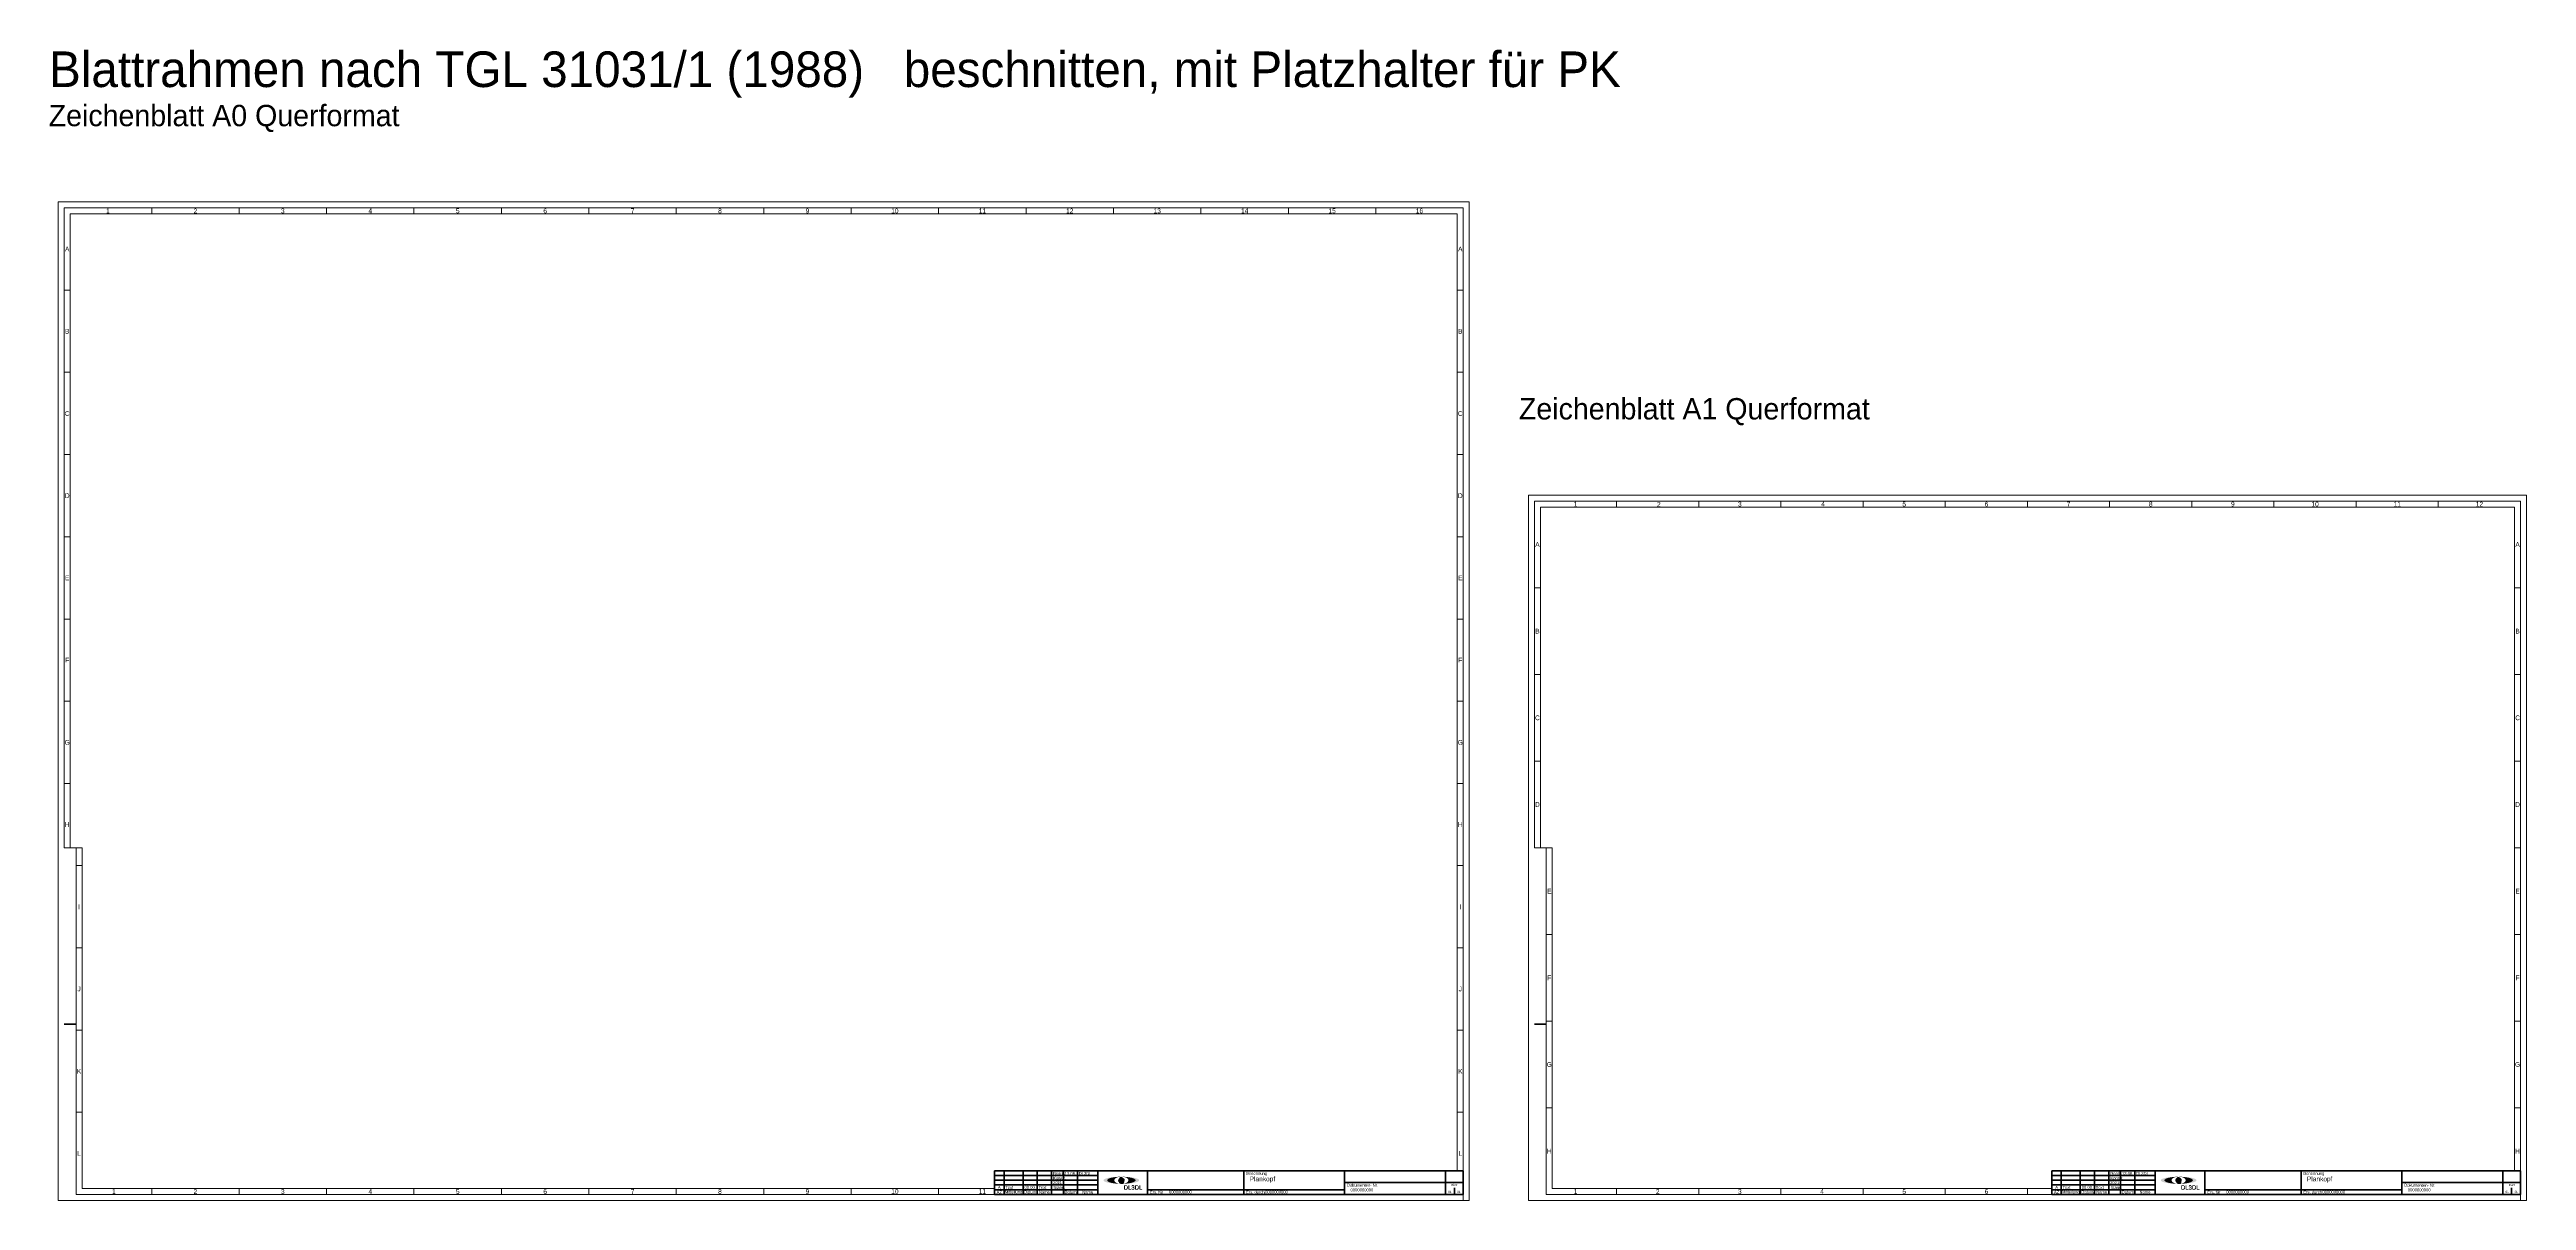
# Model space of a CAD drawing. Header units: millimetres. Extents: x -2 to 4162, y -72 to 4282.
# Drawn here: x -1 to 2087, y 851 to 1821 of the extents above; entities that cross this region are included whole.
import ezdxf
from ezdxf.enums import TextEntityAlignment as Align

# ---------------------------------------------------------------- set-up
doc = ezdxf.new("R2010")
doc.units = ezdxf.units.MM
for name, color, linetype, lineweight, true_color in [('_Logo_A_oval', 1, 'Continuous', 5, 0xff0000), ('_Logo_B_oval', 30, 'Continuous', 5, 0xff7f00), ('_Logo_C_oval', 16, 'Continuous', 5, 0x4c0000), ('_Logo_Phoenix', 96, 'Continuous', 5, 0x004c00), ('_Logo_Text1', 5, 'Continuous', 5, 0x0000ff), ('_Logo_Text2', 1, 'Continuous', 5, 0xff0000), ('Begrenzungslinie Felder', 5, 'Continuous', 50, 0x0000ff), ('Begrenzungslinie Schriftfeld', 30, 'Continuous', 100, 0xff7f00), ('Blattformate', 2, 'Continuous', 5, 0xffff00), ('Hilfe', 6, 'Continuous', 5, 0xff00ff), ('Legende', 7, 'Continuous', 5, 0x000000), ('Lochung', 94, 'Continuous', 50, 0x008000), ('Text_Ausgef', 3, 'Continuous', 5, 0x00ff00), ('Text_Vorgabe', 1, 'Continuous', 5, 0xff0000), ('Zeichnungsrahmen_1', 7, 'Continuous', 5, 0x000000), ('Zeilenlinie', 134, 'Continuous', 35, 0x008080)]:
    doc.layers.add(name, color=color, linetype=linetype, lineweight=lineweight, true_color=true_color)
doc.styles.add('textstyle0', font='')
doc.styles.add('textstyle1', font='')
doc.styles.add('textstyle100', font='')
doc.styles.add('textstyle101', font='')
doc.styles.add('textstyle102', font='')
doc.styles.add('textstyle103', font='')
doc.styles.add('textstyle104', font='')
doc.styles.add('textstyle105', font='')
doc.styles.add('textstyle106', font='')
doc.styles.add('textstyle107', font='')
doc.styles.add('textstyle108', font='')
doc.styles.add('textstyle109', font='')
doc.styles.add('textstyle110', font='')
doc.styles.add('textstyle111', font='')
doc.styles.add('textstyle112', font='')
doc.styles.add('textstyle113', font='')
doc.styles.add('textstyle114', font='')
doc.styles.add('textstyle12', font='')
doc.styles.add('textstyle129', font='')
doc.styles.add('textstyle13', font='')
doc.styles.add('textstyle130', font='')
doc.styles.add('textstyle14', font='')
doc.styles.add('textstyle15', font='')
doc.styles.add('textstyle16', font='')
doc.styles.add('textstyle169', font='')
doc.styles.add('textstyle17', font='')
doc.styles.add('textstyle170', font='')
doc.styles.add('textstyle171', font='')
doc.styles.add('textstyle172', font='')
doc.styles.add('textstyle2', font='')
doc.styles.add('textstyle295', font='')
doc.styles.add('textstyle296', font='')
doc.styles.add('textstyle3', font='')
doc.styles.add('textstyle321', font='')
doc.styles.add('textstyle322', font='')
doc.styles.add('textstyle327', font='')
doc.styles.add('textstyle328', font='')
doc.styles.add('textstyle331', font='')
doc.styles.add('textstyle332', font='')
doc.styles.add('textstyle351', font='')
doc.styles.add('textstyle352', font='')
doc.styles.add('textstyle360', font='')
doc.styles.add('textstyle361', font='')
doc.styles.add('textstyle372', font='')
doc.styles.add('textstyle373', font='')
doc.styles.add('textstyle392', font='')
doc.styles.add('textstyle393', font='')
doc.styles.add('textstyle4', font='')
doc.styles.add('textstyle402', font='')
doc.styles.add('textstyle403', font='')
doc.styles.add('textstyle404', font='')
doc.styles.add('textstyle405', font='')
doc.styles.add('textstyle410', font='')
doc.styles.add('textstyle411', font='')
doc.styles.add('textstyle443', font='')
doc.styles.add('textstyle444', font='')
doc.styles.add('textstyle461', font='')
doc.styles.add('textstyle462', font='')
doc.styles.add('textstyle467', font='')
doc.styles.add('textstyle468', font='')
doc.styles.add('textstyle474', font='')
doc.styles.add('textstyle475', font='')
doc.styles.add('textstyle487', font='')
doc.styles.add('textstyle488', font='')
doc.styles.add('textstyle510', font='')
doc.styles.add('textstyle511', font='')
doc.styles.add('textstyle52', font='')
doc.styles.add('textstyle521', font='')
doc.styles.add('textstyle529', font='')
doc.styles.add('textstyle53', font='')
doc.styles.add('textstyle530', font='')
doc.styles.add('textstyle54', font='')
doc.styles.add('textstyle55', font='')
doc.styles.add('textstyle56', font='')
doc.styles.add('textstyle57', font='')
doc.styles.add('textstyle58', font='')
doc.styles.add('textstyle59', font='')
doc.styles.add('textstyle60', font='')
doc.styles.add('textstyle61', font='')
doc.styles.add('textstyle62', font='')
doc.styles.add('textstyle63', font='')
doc.styles.add('textstyle64', font='')
doc.styles.add('textstyle65', font='')
doc.styles.add('textstyle66', font='')
doc.styles.add('textstyle67', font='')
doc.styles.add('textstyle68', font='')
doc.styles.add('textstyle69', font='')
doc.styles.add('textstyle70', font='')
doc.styles.add('textstyle71', font='')
doc.styles.add('textstyle72', font='')
doc.styles.add('textstyle73', font='')
doc.styles.add('textstyle74', font='')
doc.styles.add('textstyle75', font='')
doc.styles.add('textstyle76', font='')
doc.styles.add('textstyle77', font='')
doc.styles.add('textstyle78', font='')
doc.styles.add('textstyle79', font='')
doc.styles.add('textstyle790', font='')
doc.styles.add('textstyle791', font='')
doc.styles.add('textstyle792', font='')
doc.styles.add('textstyle793', font='')
doc.styles.add('textstyle794', font='')
doc.styles.add('textstyle795', font='')
doc.styles.add('textstyle80', font='')
doc.styles.add('textstyle81', font='')
doc.styles.add('textstyle813', font='')
doc.styles.add('textstyle819', font='')
doc.styles.add('textstyle82', font='')
doc.styles.add('textstyle820', font='')
doc.styles.add('textstyle821', font='')
doc.styles.add('textstyle822', font='')
doc.styles.add('textstyle829', font='')
doc.styles.add('textstyle83', font='')
doc.styles.add('textstyle830', font='')
doc.styles.add('textstyle834', font='')
doc.styles.add('textstyle835', font='')
doc.styles.add('textstyle839', font='')
doc.styles.add('textstyle84', font='')
doc.styles.add('textstyle840', font='')
doc.styles.add('textstyle841', font='')
doc.styles.add('textstyle842', font='')
doc.styles.add('textstyle843', font='')
doc.styles.add('textstyle844', font='')
doc.styles.add('textstyle845', font='')
doc.styles.add('textstyle846', font='')
doc.styles.add('textstyle847', font='')
doc.styles.add('textstyle848', font='')
doc.styles.add('textstyle849', font='')
doc.styles.add('textstyle85', font='')
doc.styles.add('textstyle850', font='')
doc.styles.add('textstyle86', font='')
doc.styles.add('textstyle87', font='')
doc.styles.add('textstyle88', font='')
doc.styles.add('textstyle89', font='')
doc.styles.add('textstyle90', font='')
doc.styles.add('textstyle91', font='')
doc.styles.add('textstyle92', font='')
doc.styles.add('textstyle93', font='')
doc.styles.add('textstyle94', font='')
doc.styles.add('textstyle95', font='')
doc.styles.add('textstyle96', font='')
doc.styles.add('textstyle97', font='')
doc.styles.add('textstyle98', font='')
doc.styles.add('textstyle99', font='')
doc.styles.get('textstyle0').set_extended_font_data('TGL 31034-1')
doc.styles.get('textstyle1').set_extended_font_data('TGL 31034-1')
doc.styles.get('textstyle100').set_extended_font_data('TGL 31034-1')
doc.styles.get('textstyle101').set_extended_font_data('TGL 31034-1')
doc.styles.get('textstyle102').set_extended_font_data('TGL 31034-1')
doc.styles.get('textstyle103').set_extended_font_data('TGL 31034-1')
doc.styles.get('textstyle104').set_extended_font_data('TGL 31034-1')
doc.styles.get('textstyle105').set_extended_font_data('TGL 31034-1')
doc.styles.get('textstyle106').set_extended_font_data('TGL 31034-1')
doc.styles.get('textstyle107').set_extended_font_data('TGL 31034-1')
doc.styles.get('textstyle108').set_extended_font_data('TGL 31034-1')
doc.styles.get('textstyle109').set_extended_font_data('TGL 31034-1')
doc.styles.get('textstyle110').set_extended_font_data('TGL 31034-1')
doc.styles.get('textstyle111').set_extended_font_data('TGL 31034-1')
doc.styles.get('textstyle112').set_extended_font_data('TGL 31034-1')
doc.styles.get('textstyle113').set_extended_font_data('TGL 31034-1')
doc.styles.get('textstyle114').set_extended_font_data('TGL 31034-1')
doc.styles.get('textstyle12').set_extended_font_data('TGL 31034-1')
doc.styles.get('textstyle129').set_extended_font_data('TGL 31034-1')
doc.styles.get('textstyle13').set_extended_font_data('TGL 31034-1')
doc.styles.get('textstyle130').set_extended_font_data('TGL 31034-1')
doc.styles.get('textstyle14').set_extended_font_data('TGL 31034-1')
doc.styles.get('textstyle15').set_extended_font_data('TGL 31034-1')
doc.styles.get('textstyle16').set_extended_font_data('TGL 31034-1')
doc.styles.get('textstyle169').set_extended_font_data('TGL 31034-1')
doc.styles.get('textstyle17').set_extended_font_data('TGL 31034-1')
doc.styles.get('textstyle170').set_extended_font_data('TGL 31034-1')
doc.styles.get('textstyle171').set_extended_font_data('TGL 31034-1')
doc.styles.get('textstyle172').set_extended_font_data('TGL 31034-1')
doc.styles.get('textstyle2').set_extended_font_data('TGL 31034-1')
doc.styles.get('textstyle295').set_extended_font_data('TGL 31034-1')
doc.styles.get('textstyle296').set_extended_font_data('TGL 31034-1')
doc.styles.get('textstyle3').set_extended_font_data('TGL 31034-1')
doc.styles.get('textstyle321').set_extended_font_data('TGL 31034-1')
doc.styles.get('textstyle322').set_extended_font_data('TGL 31034-1')
doc.styles.get('textstyle327').set_extended_font_data('TGL 31034-1')
doc.styles.get('textstyle328').set_extended_font_data('TGL 31034-1')
doc.styles.get('textstyle331').set_extended_font_data('TGL 31034-1')
doc.styles.get('textstyle332').set_extended_font_data('TGL 31034-1')
doc.styles.get('textstyle351').set_extended_font_data('TGL 31034-1')
doc.styles.get('textstyle352').set_extended_font_data('TGL 31034-1')
doc.styles.get('textstyle360').set_extended_font_data('TGL 31034-1')
doc.styles.get('textstyle361').set_extended_font_data('TGL 31034-1')
doc.styles.get('textstyle372').set_extended_font_data('TGL 31034-1')
doc.styles.get('textstyle373').set_extended_font_data('TGL 31034-1')
doc.styles.get('textstyle392').set_extended_font_data('TGL 31034-1')
doc.styles.get('textstyle393').set_extended_font_data('TGL 31034-1')
doc.styles.get('textstyle4').set_extended_font_data('TGL 31034-1')
doc.styles.get('textstyle402').set_extended_font_data('TGL 31034-1')
doc.styles.get('textstyle403').set_extended_font_data('TGL 31034-1')
doc.styles.get('textstyle404').set_extended_font_data('TGL 31034-1')
doc.styles.get('textstyle405').set_extended_font_data('TGL 31034-1')
doc.styles.get('textstyle410').set_extended_font_data('TGL 31034-1')
doc.styles.get('textstyle411').set_extended_font_data('TGL 31034-1')
doc.styles.get('textstyle443').set_extended_font_data('TGL 31034-1')
doc.styles.get('textstyle444').set_extended_font_data('TGL 31034-1')
doc.styles.get('textstyle461').set_extended_font_data('TGL 31034-1')
doc.styles.get('textstyle462').set_extended_font_data('TGL 31034-1')
doc.styles.get('textstyle467').set_extended_font_data('TGL 31034-1')
doc.styles.get('textstyle468').set_extended_font_data('TGL 31034-1')
doc.styles.get('textstyle474').set_extended_font_data('TGL 31034-1')
doc.styles.get('textstyle475').set_extended_font_data('TGL 31034-1')
doc.styles.get('textstyle487').set_extended_font_data('TGL 31034-1')
doc.styles.get('textstyle488').set_extended_font_data('TGL 31034-1')
doc.styles.get('textstyle510').set_extended_font_data('Arial')
doc.styles.get('textstyle511').set_extended_font_data('Arial')
doc.styles.get('textstyle52').set_extended_font_data('TGL 31034-1')
doc.styles.get('textstyle521').set_extended_font_data('TGL 31034-1')
doc.styles.get('textstyle529').set_extended_font_data('TGL 31034-1')
doc.styles.get('textstyle53').set_extended_font_data('TGL 31034-1')
doc.styles.get('textstyle530').set_extended_font_data('TGL 31034-1')
doc.styles.get('textstyle54').set_extended_font_data('TGL 31034-1')
doc.styles.get('textstyle55').set_extended_font_data('TGL 31034-1')
doc.styles.get('textstyle56').set_extended_font_data('TGL 31034-1')
doc.styles.get('textstyle57').set_extended_font_data('TGL 31034-1')
doc.styles.get('textstyle58').set_extended_font_data('TGL 31034-1')
doc.styles.get('textstyle59').set_extended_font_data('TGL 31034-1')
doc.styles.get('textstyle60').set_extended_font_data('TGL 31034-1')
doc.styles.get('textstyle61').set_extended_font_data('TGL 31034-1')
doc.styles.get('textstyle62').set_extended_font_data('TGL 31034-1')
doc.styles.get('textstyle63').set_extended_font_data('TGL 31034-1')
doc.styles.get('textstyle64').set_extended_font_data('TGL 31034-1')
doc.styles.get('textstyle65').set_extended_font_data('TGL 31034-1')
doc.styles.get('textstyle66').set_extended_font_data('TGL 31034-1')
doc.styles.get('textstyle67').set_extended_font_data('TGL 31034-1')
doc.styles.get('textstyle68').set_extended_font_data('TGL 31034-1')
doc.styles.get('textstyle69').set_extended_font_data('TGL 31034-1')
doc.styles.get('textstyle70').set_extended_font_data('TGL 31034-1')
doc.styles.get('textstyle71').set_extended_font_data('TGL 31034-1')
doc.styles.get('textstyle72').set_extended_font_data('TGL 31034-1')
doc.styles.get('textstyle73').set_extended_font_data('TGL 31034-1')
doc.styles.get('textstyle74').set_extended_font_data('TGL 31034-1')
doc.styles.get('textstyle75').set_extended_font_data('TGL 31034-1')
doc.styles.get('textstyle76').set_extended_font_data('TGL 31034-1')
doc.styles.get('textstyle77').set_extended_font_data('TGL 31034-1')
doc.styles.get('textstyle78').set_extended_font_data('TGL 31034-1')
doc.styles.get('textstyle79').set_extended_font_data('TGL 31034-1')
doc.styles.get('textstyle790').set_extended_font_data('TGL 31034-1')
doc.styles.get('textstyle791').set_extended_font_data('TGL 31034-1')
doc.styles.get('textstyle792').set_extended_font_data('TGL 31034-1')
doc.styles.get('textstyle793').set_extended_font_data('TGL 31034-1')
doc.styles.get('textstyle794').set_extended_font_data('TGL 31034-1')
doc.styles.get('textstyle795').set_extended_font_data('TGL 31034-1')
doc.styles.get('textstyle80').set_extended_font_data('TGL 31034-1')
doc.styles.get('textstyle81').set_extended_font_data('TGL 31034-1')
doc.styles.get('textstyle813').set_extended_font_data('TGL 31034-1')
doc.styles.get('textstyle819').set_extended_font_data('TGL 31034-1')
doc.styles.get('textstyle82').set_extended_font_data('TGL 31034-1')
doc.styles.get('textstyle820').set_extended_font_data('TGL 31034-1')
doc.styles.get('textstyle821').set_extended_font_data('TGL 31034-1')
doc.styles.get('textstyle822').set_extended_font_data('TGL 31034-1')
doc.styles.get('textstyle829').set_extended_font_data('TGL 31034-1')
doc.styles.get('textstyle83').set_extended_font_data('TGL 31034-1')
doc.styles.get('textstyle830').set_extended_font_data('TGL 31034-1')
doc.styles.get('textstyle834').set_extended_font_data('TGL 31034-1')
doc.styles.get('textstyle835').set_extended_font_data('TGL 31034-1')
doc.styles.get('textstyle839').set_extended_font_data('TGL 31034-1')
doc.styles.get('textstyle84').set_extended_font_data('TGL 31034-1')
doc.styles.get('textstyle840').set_extended_font_data('TGL 31034-1')
doc.styles.get('textstyle841').set_extended_font_data('TGL 31034-1')
doc.styles.get('textstyle842').set_extended_font_data('TGL 31034-1')
doc.styles.get('textstyle843').set_extended_font_data('TGL 31034-1')
doc.styles.get('textstyle844').set_extended_font_data('TGL 31034-1')
doc.styles.get('textstyle845').set_extended_font_data('TGL 31034-1')
doc.styles.get('textstyle846').set_extended_font_data('TGL 31034-1')
doc.styles.get('textstyle847').set_extended_font_data('TGL 31034-1')
doc.styles.get('textstyle848').set_extended_font_data('TGL 31034-1')
doc.styles.get('textstyle849').set_extended_font_data('TGL 31034-1')
doc.styles.get('textstyle85').set_extended_font_data('TGL 31034-1')
doc.styles.get('textstyle850').set_extended_font_data('TGL 31034-1')
doc.styles.get('textstyle86').set_extended_font_data('TGL 31034-1')
doc.styles.get('textstyle87').set_extended_font_data('TGL 31034-1')
doc.styles.get('textstyle88').set_extended_font_data('TGL 31034-1')
doc.styles.get('textstyle89').set_extended_font_data('TGL 31034-1')
doc.styles.get('textstyle90').set_extended_font_data('TGL 31034-1')
doc.styles.get('textstyle91').set_extended_font_data('TGL 31034-1')
doc.styles.get('textstyle92').set_extended_font_data('TGL 31034-1')
doc.styles.get('textstyle93').set_extended_font_data('TGL 31034-1')
doc.styles.get('textstyle94').set_extended_font_data('TGL 31034-1')
doc.styles.get('textstyle95').set_extended_font_data('TGL 31034-1')
doc.styles.get('textstyle96').set_extended_font_data('TGL 31034-1')
doc.styles.get('textstyle97').set_extended_font_data('TGL 31034-1')
doc.styles.get('textstyle98').set_extended_font_data('TGL 31034-1')
doc.styles.get('textstyle99').set_extended_font_data('TGL 31034-1')

# ---------------------------------------------------------------- blocks, each defined once
blk = doc.blocks.new('block 1')
at = {"layer": '_Logo_A_oval'}
h = blk.add_hatch(color=256, dxfattribs=at)
edge = h.paths.add_edge_path()
edge.add_ellipse((-24.4, 16.3), major_axis=(7.52, 0), ratio=0.5, start_angle=0, end_angle=360)
edge = h.paths.add_edge_path()
edge.add_ellipse((-24.4, 16.3), major_axis=(11.3, 0), ratio=0.333333, start_angle=0, end_angle=360)
at = {"layer": '_Logo_B_oval'}
h = blk.add_hatch(color=256, dxfattribs=at)
edge = h.paths.add_edge_path()
edge.add_ellipse((-24.4, 16.3), major_axis=(11.3, 0), ratio=0.333333, start_angle=0, end_angle=360)
edge = h.paths.add_edge_path()
edge.add_ellipse((-24.4, 16.3), major_axis=(15, 0), ratio=0.25, start_angle=0, end_angle=360)
at = {"layer": '_Logo_C_oval'}
h = blk.add_hatch(color=256, dxfattribs=at)
edge = h.paths.add_edge_path()
edge.add_ellipse((-24.4, 16.3), major_axis=(15, 0), ratio=0.25, start_angle=0, end_angle=360)
edge = h.paths.add_edge_path()
edge.add_ellipse((-24.4, 16.3), major_axis=(18.8, 0), ratio=0.2, start_angle=0, end_angle=360)
at = {"layer": '_Logo_Phoenix'}
h = blk.add_hatch(color=256, dxfattribs=at)
edge = h.paths.add_edge_path()
edge.add_spline(control_points=[(-26.6, 17.9), (-27.8, 16.8), (-27.2, 14.8), (-27, 14.7)], knot_values=[0, 0, 0, 0, 1, 1, 1, 1], degree=3, periodic=0)
edge.add_spline(control_points=[(-27, 14.7), (-27, 14.8), (-27.6, 16.7), (-26.6, 17.9)], knot_values=[0, 0, 0, 0, 1, 1, 1, 1], degree=3, periodic=0)
h = blk.add_hatch(color=256, dxfattribs=at)
edge = h.paths.add_edge_path()
edge.add_spline(control_points=[(-25, 15.8), (-24.7, 15.6), (-24.9, 15.3), (-24.9, 15.3), (-24.9, 15.3), (-24.8, 15.1), (-24.3, 15.1), (-24.4, 15.5), (-24.5, 15.8), (-24.9, 16.2), (-25.2, 16.5), (-25.3, 16.8), (-25.1, 17.2), (-24.7, 17.4), (-24.6, 17.5), (-24.7, 17.7), (-24.9, 17.7), (-25.1, 17.6), (-25.3, 17.7), (-25.2, 18), (-25, 18.1), (-25, 18.1), (-25, 18.1), (-25, 18), (-25.1, 17.9), (-25.1, 17.8), (-24.8, 17.9), (-24.4, 18.1), (-23.8, 18.2), (-23.6, 18.2), (-23.6, 18.1), (-23.5, 17.9), (-23.6, 17.8), (-23.3, 17.8), (-23.1, 17.7), (-22.9, 17.5), (-23, 17.2), (-23.2, 17), (-23.3, 16.9), (-23.3, 16.9), (-23.3, 17.1), (-23.3, 17.2), (-23.5, 17.3), (-23.8, 17.2), (-23.9, 17), (-23.9, 16.7), (-23.6, 16.6), (-23.2, 16.4), (-23, 16.2)], knot_values=[0, 0, 0, 0, 1, 2, 3, 4, 5, 6, 7, 8, 9, 10, 11, 12, 13, 14, 15, 16, 17, 18, 19, 20, 21, 22, 23, 24, 25, 26, 27, 28, 29, 30, 31, 32, 33, 34, 35, 36, 37, 38, 39, 40, 41, 42, 43, 44, 45, 46, 46, 46, 46], degree=3, periodic=0)
edge.add_spline(control_points=[(-23, 16.2), (-22.8, 15.8), (-22.6, 15.3), (-22.7, 14.9), (-22.9, 14.4), (-23, 14.2), (-23, 14.2), (-22.5, 14.5), (-22.4, 15), (-22.4, 15.4), (-22.4, 15.5), (-22.3, 15.2), (-22.3, 14.8), (-22.4, 14.5), (-22.8, 13.7), (-23.2, 13.4), (-23.7, 13.3), (-24.3, 13.3), (-24.7, 13.5), (-24.7, 13.5), (-24.7, 13.5)], knot_values=[0, 0, 0, 0, 1, 2, 3, 4, 5, 6, 7, 8, 9, 10, 11, 12, 13, 14, 15, 16, 17, 18, 18, 18, 18], degree=3, periodic=0)
edge.add_spline(control_points=[(-24.7, 13.5), (-24.7, 13.5), (-24.7, 13.4), (-27.6, 16.8), (-24.6, 19.2)], knot_values=[0, 0, 0, 0, 1, 2, 2, 2, 2], degree=3, periodic=0)
edge.add_spline(control_points=[(-24.6, 19.2), (-25.9, 17.4), (-25, 15.8), (-25, 15.8), (-25, 15.8), (-25, 15.8), (-25, 15.8)], knot_values=[0, 0, 0, 0, 1, 2, 3, 4, 4, 4, 4], degree=3, periodic=0)
h = blk.add_hatch(color=256, dxfattribs=at)
edge = h.paths.add_edge_path()
edge.add_spline(control_points=[(-25.1, 19.2), (-26.6, 16.3), (-25.2, 13.3), (-25.2, 13.3), (-25.2, 13.3), (-27.3, 16.4), (-25.1, 19.2), (-25.1, 19.2), (-25.1, 19.2)], knot_values=[0, 0, 0, 0, 1, 2, 3, 4, 5, 6, 6, 6, 6], degree=3, periodic=0)
h = blk.add_hatch(color=256, dxfattribs=at)
edge = h.paths.add_edge_path()
edge.add_spline(control_points=[(-26.7, 16.7), (-26.7, 13.9), (-24.2, 12.9), (-24.2, 12.9), (-24.2, 12.9), (-27, 13.6), (-26.7, 16.7), (-26.7, 16.7), (-26.7, 16.7)], knot_values=[0, 0, 0, 0, 1, 2, 3, 4, 5, 6, 6, 6, 6], degree=3, periodic=0)
h = blk.add_hatch(color=256, dxfattribs=at)
edge = h.paths.add_edge_path()
edge.add_spline(control_points=[(-23.8, 19.7), (-25.8, 19.3), (-26.6, 17.4), (-26.6, 17.4)], knot_values=[0, 0, 0, 0, 1, 1, 1, 1], degree=3, periodic=0)
edge.add_spline(control_points=[(-26.6, 17.4), (-26.6, 17.5), (-26.3, 19.7), (-23.8, 19.7)], knot_values=[0, 0, 0, 0, 1, 1, 1, 1], degree=3, periodic=0)
h = blk.add_hatch(color=256, dxfattribs=at)
edge = h.paths.add_edge_path()
edge.add_spline(control_points=[(-22.5, 16.9), (-22.5, 16.7), (-22.5, 16.5), (-22.4, 16.2), (-22.4, 15.9), (-22.4, 15.9), (-22.4, 15.9), (-22.3, 16.2), (-22.3, 16.6), (-22.4, 17.3), (-22.6, 17.9), (-22.8, 18.2), (-23.3, 18.6), (-24, 18.9), (-24, 18.9), (-24, 18.9)], knot_values=[0, 0, 0, 0, 1, 2, 3, 4, 5, 6, 7, 8, 9, 10, 11, 12, 13, 13, 13, 13], degree=3, periodic=0)
edge.add_spline(control_points=[(-24, 18.9), (-23.6, 18.7), (-23.4, 18.5), (-23.1, 18.2), (-22.9, 17.9), (-22.6, 17.3), (-22.5, 16.9)], knot_values=[0, 0, 0, 0, 1, 2, 3, 4, 4, 4, 4], degree=3, periodic=0)
h = blk.add_hatch(color=256, dxfattribs=at)
edge = h.paths.add_edge_path()
edge.add_spline(control_points=[(-23.4, 13.1), (-23.2, 13), (-22.7, 13), (-22.5, 13.1), (-22.2, 13.3), (-22.1, 13.7), (-22.1, 13.9), (-22.1, 14.1), (-22.1, 14.1), (-22.1, 14.1), (-22.1, 13.8), (-22.2, 13.7), (-22.4, 13.5), (-22.6, 13.4), (-22.8, 13.3), (-23.1, 13.2), (-23.3, 13.2), (-23.4, 13.2), (-23.5, 13.2), (-23.5, 13.2), (-23.5, 13.2), (-23.5, 13.2), (-23.4, 13.1), (-23.4, 13.1), (-23.4, 13.1)], knot_values=[0, 0, 0, 0, 1, 2, 3, 4, 5, 6, 7, 8, 9, 10, 11, 12, 13, 14, 15, 16, 17, 18, 19, 20, 21, 22, 22, 22, 22], degree=3, periodic=0)
h = blk.add_hatch(color=256, dxfattribs=at)
edge = h.paths.add_edge_path()
edge.add_spline(control_points=[(-21.9, 15.3), (-21.9, 14.9), (-22, 14.4), (-22.2, 14.1), (-22.5, 13.8), (-22.7, 13.6), (-22.7, 13.6), (-22.6, 13.8), (-22.4, 14.2), (-22.3, 14.5), (-22.3, 14.8), (-22.4, 15.5)], knot_values=[0, 0, 0, 0, 1, 2, 3, 4, 5, 6, 7, 8, 9, 9, 9, 9], degree=3, periodic=0)
edge.add_spline(control_points=[(-22.4, 15.5), (-22.2, 15.6), (-22.2, 15.8), (-22.2, 16.4), (-22.2, 17), (-22.2, 17.3), (-22.4, 17.9), (-22.5, 18), (-22.2, 17.5), (-22.1, 17.2), (-22, 16.8), (-21.9, 16.4), (-21.9, 15.8), (-21.9, 15.3)], knot_values=[0, 0, 0, 0, 1, 2, 3, 4, 5, 6, 7, 8, 9, 10, 11, 11, 11, 11], degree=3, periodic=0)
h = blk.add_hatch(color=256, dxfattribs=at)
edge = h.paths.add_edge_path()
edge.add_spline(control_points=[(-21.6, 16.2), (-21.6, 16.5), (-21.7, 16.8), (-21.7, 17.1), (-21.9, 17.4), (-22.1, 17.7), (-22.1, 17.7), (-22.1, 17.7)], knot_values=[0, 0, 0, 0, 1, 2, 3, 4, 5, 5, 5, 5], degree=3, periodic=0)
edge.add_spline(control_points=[(-22.1, 17.7), (-21.5, 17.4), (-21.6, 16.2), (-21.6, 16.2), (-21.6, 16.2)], knot_values=[0, 0, 0, 0, 1, 2, 2, 2, 2], degree=3, periodic=0)
for points in [[(-26.6, 17.9), (-27.8, 16.8), (-27.2, 14.8), (-27, 14.7)], [(-24.6, 19.2), (-27.6, 16.8), (-24.7, 13.4), (-24.7, 13.5), (-24.7, 13.5)], [(-26.6, 17.9), (-27.6, 16.7), (-27, 14.8), (-27, 14.7)], [(-26.7, 16.7), (-26.7, 13.9), (-24.2, 12.9), (-24.2, 12.9), (-24.2, 12.9), (-27, 13.6), (-26.7, 16.7), (-26.7, 16.7), (-26.7, 16.7)], [(-23.8, 19.7), (-26.3, 19.7), (-26.6, 17.5), (-26.6, 17.4)], [(-23.8, 19.7), (-25.8, 19.3), (-26.6, 17.4), (-26.6, 17.4)], [(-25.1, 19.2), (-26.6, 16.3), (-25.2, 13.3), (-25.2, 13.3), (-25.2, 13.3), (-27.3, 16.4), (-25.1, 19.2), (-25.1, 19.2), (-25.1, 19.2)], [(-24.6, 19.2), (-25.9, 17.4), (-25, 15.8), (-25, 15.8), (-25, 15.8), (-25, 15.8), (-25, 15.8)], [(-25, 15.8), (-24.7, 15.6), (-24.9, 15.3), (-24.9, 15.3), (-24.9, 15.3), (-24.8, 15.1), (-24.3, 15.1), (-24.4, 15.5), (-24.5, 15.8), (-24.9, 16.2), (-25.2, 16.5), (-25.3, 16.8), (-25.1, 17.2), (-24.7, 17.4), (-24.6, 17.5), (-24.7, 17.7), (-24.9, 17.7), (-25.1, 17.6), (-25.3, 17.7), (-25.2, 18), (-25, 18.1), (-25, 18.1), (-25, 18.1), (-25, 18), (-25.1, 17.9), (-25.1, 17.8), (-24.8, 17.9), (-24.4, 18.1), (-23.8, 18.2), (-23.6, 18.2), (-23.6, 18.1), (-23.5, 17.9), (-23.6, 17.8), (-23.3, 17.8), (-23.1, 17.7), (-22.9, 17.5), (-23, 17.2), (-23.2, 17), (-23.3, 16.9), (-23.3, 16.9), (-23.3, 17.1), (-23.3, 17.2), (-23.5, 17.3), (-23.8, 17.2), (-23.9, 17), (-23.9, 16.7), (-23.6, 16.6), (-23.2, 16.4), (-23, 16.2)], [(-23, 16.2), (-22.8, 15.8), (-22.6, 15.3), (-22.7, 14.9), (-22.9, 14.4), (-23, 14.2), (-23, 14.2), (-22.5, 14.5), (-22.4, 15), (-22.4, 15.4), (-22.4, 15.5), (-22.3, 15.2), (-22.3, 14.8), (-22.4, 14.5), (-22.8, 13.7), (-23.2, 13.4), (-23.7, 13.3), (-24.3, 13.3), (-24.7, 13.5), (-24.7, 13.5), (-24.7, 13.5)], [(-24, 18.9), (-23.6, 18.7), (-23.4, 18.5), (-23.1, 18.2), (-22.9, 17.9), (-22.6, 17.3), (-22.5, 16.9)], [(-22.5, 16.9), (-22.5, 16.7), (-22.5, 16.5), (-22.4, 16.2), (-22.4, 15.9), (-22.4, 15.9), (-22.4, 15.9), (-22.3, 16.2), (-22.3, 16.6), (-22.4, 17.3), (-22.6, 17.9), (-22.8, 18.2), (-23.3, 18.6), (-24, 18.9), (-24, 18.9), (-24, 18.9)], [(-23.4, 13.1), (-23.2, 13), (-22.7, 13), (-22.5, 13.1), (-22.2, 13.3), (-22.1, 13.7), (-22.1, 13.9), (-22.1, 14.1), (-22.1, 14.1), (-22.1, 14.1), (-22.1, 13.8), (-22.2, 13.7), (-22.4, 13.5), (-22.6, 13.4), (-22.8, 13.3), (-23.1, 13.2), (-23.3, 13.2), (-23.4, 13.2), (-23.5, 13.2), (-23.5, 13.2), (-23.5, 13.2), (-23.5, 13.2), (-23.4, 13.1), (-23.4, 13.1), (-23.4, 13.1)], [(-21.9, 15.3), (-21.9, 14.9), (-22, 14.4), (-22.2, 14.1), (-22.5, 13.8), (-22.7, 13.6), (-22.7, 13.6), (-22.6, 13.8), (-22.4, 14.2), (-22.3, 14.5), (-22.3, 14.8), (-22.4, 15.5)], [(-22.4, 15.5), (-22.2, 15.6), (-22.2, 15.8), (-22.2, 16.4), (-22.2, 17), (-22.2, 17.3), (-22.4, 17.9), (-22.5, 18), (-22.2, 17.5), (-22.1, 17.2), (-22, 16.8), (-21.9, 16.4), (-21.9, 15.8), (-21.9, 15.3)], [(-22.1, 17.7), (-21.5, 17.4), (-21.6, 16.2), (-21.6, 16.2), (-21.6, 16.2)], [(-21.6, 16.2), (-21.6, 16.5), (-21.7, 16.8), (-21.7, 17.1), (-21.9, 17.4), (-22.1, 17.7), (-22.1, 17.7), (-22.1, 17.7)]]:
    blk.add_open_spline(points, degree=3, dxfattribs=at)
at = {"layer": '_Logo_Text1', "style": 'textstyle511'}
blk.add_text('DL3DL', height=4.51, dxfattribs=at).set_placement((-12, 8.6), align=Align.MIDDLE_CENTER)
at = {"layer": '_Logo_Text2', "style": 'textstyle510'}
blk.add_text('DL3DL', height=4.51, dxfattribs=at).set_placement((-12.3, 8.9), align=Align.MIDDLE_CENTER)

msp = doc.modelspace()

# ---------------------------------------------------------------- linework, layer by layer
at = {"layer": 'Begrenzungslinie Felder'}
for p, q in [((843.6, 876.2), (843.6, 856.2)), ((882.6, 876.2), (882.6, 856.2)), ((924.6, 860.2), (924.6, 876.2)), ((924.6, 856.2), (924.6, 860.2)), ((1005.6, 856.2), (1005.6, 876.2)), ((1090.6, 856.2), (1090.6, 876.2)), ((1175.6, 856.2), (1175.6, 876.2)), ((1734.6, 876.2), (1734.6, 856.2)), ((1773.6, 876.2), (1773.6, 856.2)), ((1815.6, 860.2), (1815.6, 876.2)), ((1815.6, 856.2), (1815.6, 860.2)), ((1896.6, 856.2), (1896.6, 876.2)), ((1981.6, 856.2), (1981.6, 876.2)), ((2066.6, 856.2), (2066.6, 876.2))]:
    msp.add_line(p, q, dxfattribs=at)
at = {"layer": 'Begrenzungslinie Schriftfeld'}
for p, q in [((795.6, 876.2), (795.6, 872.2)), ((795.6, 876.2), (803.6, 876.2)), ((795.6, 872.2), (795.6, 868.2)), ((795.6, 868.2), (795.6, 864.2)), ((795.6, 864.2), (795.6, 860.2)), ((795.6, 860.2), (795.6, 856.2)), ((795.6, 856.2), (882.6, 856.2)), ((803.6, 876.2), (819.6, 876.2)), ((819.6, 876.2), (831.6, 876.2)), ((831.6, 876.2), (843.6, 876.2)), ((843.6, 876.2), (853.6, 876.2)), ((853.6, 876.2), (865.6, 876.2)), ((865.6, 876.2), (882.6, 876.2)), ((1005.6, 876.2), (882.6, 876.2)), ((1005.6, 856.2), (882.6, 856.2)), ((1090.6, 876.2), (1005.6, 876.2)), ((1090.6, 856.2), (1005.6, 856.2)), ((1175.6, 876.2), (1090.6, 876.2)), ((1175.6, 856.2), (1090.6, 856.2)), ((1190.6, 876.2), (1175.6, 876.2)), ((1183.1, 856.2), (1175.6, 856.2)), ((1190.6, 856.2), (1183.1, 856.2)), ((1190.6, 876.2), (1190.6, 866.2)), ((1190.6, 866.2), (1190.6, 856.2)), ((1686.6, 876.2), (1686.6, 872.2)), ((1686.6, 876.2), (1694.6, 876.2)), ((1686.6, 872.2), (1686.6, 868.2)), ((1686.6, 868.2), (1686.6, 864.2)), ((1686.6, 864.2), (1686.6, 860.2)), ((1686.6, 860.2), (1686.6, 856.2)), ((1686.6, 856.2), (1773.6, 856.2)), ((1694.6, 876.2), (1710.6, 876.2)), ((1710.6, 876.2), (1722.6, 876.2)), ((1722.6, 876.2), (1734.6, 876.2)), ((1734.6, 876.2), (1744.6, 876.2)), ((1744.6, 876.2), (1756.6, 876.2)), ((1756.6, 876.2), (1773.6, 876.2)), ((1896.6, 876.2), (1773.6, 876.2)), ((1896.6, 856.2), (1773.6, 856.2)), ((1981.6, 876.2), (1896.6, 876.2)), ((1981.6, 856.2), (1896.6, 856.2)), ((2066.6, 876.2), (1981.6, 876.2)), ((2066.6, 856.2), (1981.6, 856.2)), ((2081.6, 876.2), (2066.6, 876.2)), ((2074.1, 856.2), (2066.6, 856.2)), ((2081.6, 856.2), (2074.1, 856.2)), ((2081.6, 876.2), (2081.6, 866.2)), ((2081.6, 866.2), (2081.6, 856.2))]:
    msp.add_line(p, q, dxfattribs=at)
at = {"layer": 'Blattformate'}
for p, q in [((1195.6, 1692.2), (6.6, 1692.2)), ((6.6, 1692.2), (6.6, 851.2)), ((1195.6, 851.2), (1195.6, 1692.2)), ((2086.6, 1445.2), (1245.6, 1445.2)), ((1245.6, 1445.2), (1245.6, 851.2)), ((2086.6, 851.2), (2086.6, 1445.2)), ((6.6, 851.2), (1195.6, 851.2)), ((1245.6, 851.2), (2086.6, 851.2))]:
    msp.add_line(p, q, dxfattribs=at)
at = {"layer": 'Hilfe'}
for p, q in [((1190.6, 851.2), (1190.6, 856.2)), ((2081.6, 851.2), (2081.6, 856.2)), ((1195.6, 851.2), (1190.6, 851.2)), ((2086.6, 851.2), (2081.6, 851.2))]:
    msp.add_line(p, q, dxfattribs=at)
at = {"layer": 'Lochung'}
for p, q in [((11.6, 999.7), (21.6, 999.7)), ((1250.6, 999.7), (1260.6, 999.7))]:
    msp.add_line(p, q, dxfattribs=at)
at = {"layer": 'Zeichnungsrahmen_1'}
for p, q in [((11.6, 1687.2), (11.6, 1148.2)), ((11.6, 1687.2), (1190.6, 1687.2)), ((16.6, 1148.2), (16.6, 1682.2)), ((1185.6, 1682.2), (16.6, 1682.2)), ((85.3, 1687.2), (85.3, 1682.2)), ((159, 1687.2), (159, 1682.2)), ((232.7, 1687.2), (232.7, 1682.2)), ((306.3, 1687.2), (306.3, 1682.2)), ((380, 1687.2), (380, 1682.2)), ((453.7, 1687.2), (453.7, 1682.2)), ((527.4, 1687.2), (527.4, 1682.2)), ((601.1, 1687.2), (601.1, 1682.2)), ((674.8, 1687.2), (674.8, 1682.2)), ((748.5, 1687.2), (748.5, 1682.2)), ((822.2, 1687.2), (822.2, 1682.2)), ((895.8, 1687.2), (895.8, 1682.2)), ((969.5, 1687.2), (969.5, 1682.2)), ((1043.2, 1687.2), (1043.2, 1682.2)), ((1116.9, 1687.2), (1116.9, 1682.2)), ((1185.6, 876.2), (1185.6, 1682.2)), ((1190.6, 1687.2), (1190.6, 876.2)), ((16.6, 1617.9), (11.6, 1617.9)), ((1190.6, 1617.9), (1185.6, 1617.9)), ((16.6, 1548.7), (11.6, 1548.7)), ((1190.6, 1548.7), (1185.6, 1548.7)), ((16.6, 1479.4), (11.6, 1479.4)), ((1190.6, 1479.4), (1185.6, 1479.4)), ((1250.6, 1440.2), (1250.6, 1148.2)), ((2081.6, 1440.2), (1250.6, 1440.2)), ((1255.6, 1148.2), (1255.6, 1435.2)), ((1255.6, 1435.2), (2076.6, 1435.2)), ((1319.8, 1440.2), (1319.8, 1435.2)), ((1389.1, 1440.2), (1389.1, 1435.2)), ((1458.3, 1440.2), (1458.3, 1435.2)), ((1527.6, 1440.2), (1527.6, 1435.2)), ((1596.8, 1440.2), (1596.8, 1435.2)), ((1666.1, 1440.2), (1666.1, 1435.2)), ((1735.3, 1440.2), (1735.3, 1435.2)), ((1804.6, 1440.2), (1804.6, 1435.2)), ((1873.8, 1440.2), (1873.8, 1435.2)), ((1943.1, 1440.2), (1943.1, 1435.2)), ((2012.3, 1440.2), (2012.3, 1435.2)), ((2076.6, 1435.2), (2076.6, 876.2)), ((2081.6, 876.2), (2081.6, 1440.2)), ((16.6, 1410.2), (11.6, 1410.2)), ((1190.6, 1410.2), (1185.6, 1410.2)), ((1255.6, 1367.2), (1250.6, 1367.2)), ((2081.6, 1367.2), (2076.6, 1367.2)), ((16.6, 1340.9), (11.6, 1340.9)), ((1190.6, 1340.9), (1185.6, 1340.9)), ((1255.6, 1294.2), (1250.6, 1294.2)), ((2081.6, 1294.2), (2076.6, 1294.2)), ((16.6, 1271.7), (11.6, 1271.7)), ((1190.6, 1271.7), (1185.6, 1271.7)), ((1255.6, 1221.2), (1250.6, 1221.2)), ((2081.6, 1221.2), (2076.6, 1221.2)), ((16.6, 1202.4), (11.6, 1202.4)), ((1190.6, 1202.4), (1185.6, 1202.4)), ((11.6, 1148.2), (26.6, 1148.2)), ((21.6, 856.2), (21.6, 1148.2)), ((26.6, 1148.2), (26.6, 861.2)), ((1250.6, 1148.2), (1265.6, 1148.2)), ((1255.6, 1148.2), (1250.6, 1148.2)), ((1260.6, 856.2), (1260.6, 1148.2)), ((1265.6, 1148.2), (1265.6, 861.2)), ((2081.6, 1148.2), (2076.6, 1148.2)), ((26.6, 1133.2), (21.6, 1133.2)), ((1190.6, 1133.2), (1185.6, 1133.2)), ((1265.6, 1075.2), (1260.6, 1075.2)), ((2081.6, 1075.2), (2076.6, 1075.2)), ((26.6, 1063.9), (21.6, 1063.9)), ((1190.6, 1063.9), (1185.6, 1063.9)), ((1265.6, 1002.2), (1260.6, 1002.2)), ((2081.6, 1002.2), (2076.6, 1002.2)), ((26.6, 994.7), (21.6, 994.7)), ((1190.6, 994.7), (1185.6, 994.7)), ((21.6, 925.4), (26.6, 925.4)), ((1190.6, 925.4), (1185.6, 925.4)), ((1265.6, 929.2), (1260.6, 929.2)), ((2081.6, 929.2), (2076.6, 929.2)), ((21.6, 856.2), (795.6, 856.2)), ((795.6, 861.2), (26.6, 861.2)), ((85.3, 861.2), (85.3, 856.2)), ((159, 861.2), (159, 856.2)), ((232.7, 861.2), (232.7, 856.2)), ((306.3, 861.2), (306.3, 856.2)), ((380, 861.2), (380, 856.2)), ((453.7, 861.2), (453.7, 856.2)), ((527.4, 861.2), (527.4, 856.2)), ((601.1, 861.2), (601.1, 856.2)), ((674.8, 861.2), (674.8, 856.2)), ((748.5, 861.2), (748.5, 856.2)), ((1260.6, 856.2), (1686.6, 856.2)), ((1686.6, 861.2), (1265.6, 861.2)), ((1319.8, 861.2), (1319.8, 856.2)), ((1389.1, 861.2), (1389.1, 856.2)), ((1458.3, 861.2), (1458.3, 856.2)), ((1527.6, 861.2), (1527.6, 856.2)), ((1596.8, 861.2), (1596.8, 856.2)), ((1666.1, 861.2), (1666.1, 856.2))]:
    msp.add_line(p, q, dxfattribs=at)
at = {"layer": 'Zeilenlinie'}
for p, q in [((795.6, 872.2), (843.6, 872.2)), ((795.6, 868.2), (843.6, 868.2)), ((795.6, 864.2), (843.6, 864.2)), ((795.6, 860.2), (843.6, 860.2)), ((803.6, 876.2), (803.6, 856.2)), ((819.6, 876.2), (819.6, 856.2)), ((831.6, 876.2), (831.6, 856.2)), ((843.6, 872.2), (882.6, 872.2)), ((843.6, 868.2), (882.6, 868.2)), ((843.6, 864.2), (882.6, 864.2)), ((843.6, 860.2), (882.6, 860.2)), ((853.6, 876.2), (853.6, 856.2)), ((865.6, 876.2), (865.6, 856.2)), ((924.6, 860.2), (1090.6, 860.2)), ((1090.6, 866.2), (1190.6, 866.2)), ((1183.1, 856.2), (1183.1, 861.9)), ((1686.6, 872.2), (1734.6, 872.2)), ((1686.6, 868.2), (1734.6, 868.2)), ((1686.6, 864.2), (1734.6, 864.2)), ((1686.6, 860.2), (1734.6, 860.2)), ((1694.6, 876.2), (1694.6, 856.2)), ((1710.6, 876.2), (1710.6, 856.2)), ((1722.6, 876.2), (1722.6, 856.2)), ((1734.6, 872.2), (1773.6, 872.2)), ((1734.6, 868.2), (1773.6, 868.2)), ((1734.6, 864.2), (1773.6, 864.2)), ((1734.6, 860.2), (1773.6, 860.2)), ((1744.6, 876.2), (1744.6, 856.2)), ((1756.6, 876.2), (1756.6, 856.2)), ((1815.6, 860.2), (1981.6, 860.2)), ((1981.6, 866.2), (2081.6, 866.2)), ((2074.1, 856.2), (2074.1, 861.9))]:
    msp.add_line(p, q, dxfattribs=at)

# ---------------------------------------------------------------- block references
at = {"layer": 'Begrenzungslinie Felder', "xscale": 0.8, "yscale": 0.8}
for p in [(922, 855.1), (1813, 855.1)]:
    msp.add_blockref('block 1', p, dxfattribs=at)

# ---------------------------------------------------------------- texts
at = {"layer": 'Legende'}
for s, height, style, p in [('Blattrahmen nach TGL 31031/1 (1988)   beschnitten, mit Platzhalter für PK', 30, 'textstyle521', (-1.2, 1819)), ('Zeichenblatt A0 Querformat', 18, 'textstyle530', (-1.5, 1774)), ('Zeichenblatt A1 Querformat', 18, 'textstyle529', (1237.5, 1527))]:
    msp.add_text(s, height=height, dxfattribs=dict(at, style=style)).set_placement(p, align=Align.TOP_LEFT)
at = {"layer": 'Text_Ausgef'}
for s, height, style, p in [('A', 2.5, 'textstyle829', (799.6, 862.2)), ('00.00.', 2.5, 'textstyle834', (825.6, 862.2)), ('2021', 2.5, 'textstyle129', (848.6, 866.2)), ('13.08.', 2.5, 'textstyle839', (859.5, 873.9)), ('01', 1.8, 'textstyle820', (1179.3, 858.4)), ('01', 1.8, 'textstyle819', (1186.8, 858.4)), ('A', 2.5, 'textstyle830', (1690.6, 862.2)), ('00.00.', 2.5, 'textstyle835', (1716.6, 862.2)), ('2021', 2.5, 'textstyle130', (1739.6, 866.2)), ('13.08.', 2.5, 'textstyle813', (1750.5, 873.9)), ('01', 1.8, 'textstyle822', (2070.3, 858.4)), ('01', 1.8, 'textstyle821', (2077.8, 858.4))]:
    msp.add_text(s, height=height, dxfattribs=dict(at, style=style)).set_placement(p, align=Align.MIDDLE_CENTER)
for s, height, style, p in [('Text', 2.5, 'textstyle792', (804.6, 863.4)), ('Text', 2.5, 'textstyle791', (832.6, 863.4)), ('DL3DL', 2.5, 'textstyle790', (866.6, 875.2)), ('0000000000', 2.5, 'textstyle402', (942.6, 859.5)), ('Plankopf', 4, 'textstyle170', (1010.6, 871.3)), ('0000000000', 2.5, 'textstyle295', (1023.6, 859.5)), ('0000000000', 2.5, 'textstyle169', (1095.6, 861.3)), ('Text', 2.5, 'textstyle795', (1695.6, 863.4)), ('Text', 2.5, 'textstyle794', (1723.6, 863.4)), ('DL3DL', 2.5, 'textstyle793', (1757.6, 875.2)), ('0000000000', 2.5, 'textstyle404', (1833.6, 859.5)), ('Plankopf', 4, 'textstyle172', (1901.6, 871.3)), ('0000000000', 2.5, 'textstyle410', (1914.6, 859.5)), ('0000000000', 2.5, 'textstyle171', (1986.6, 861.3))]:
    msp.add_text(s, height=height, dxfattribs=dict(at, style=style)).set_placement(p, align=Align.TOP_LEFT)
at = {"layer": 'Text_Vorgabe'}
for s, height, style, p in [('ÄZ', 2.5, 'textstyle474', (799.6, 858.2)), ('Mitteilung', 2.5, 'textstyle487', (811.6, 858.4)), ('Datum', 2.5, 'textstyle327', (825.6, 858.2)), ('Name', 2.5, 'textstyle331', (837.6, 858.2)), ('Datum', 2.5, 'textstyle321', (859.6, 858.2)), ('Name', 2.5, 'textstyle351', (874.1, 858.2)), ('Blatt', 1.8, 'textstyle372', (1183.1, 864.2)), ('ÄZ', 2.5, 'textstyle475', (1690.6, 858.2)), ('Mitteilung', 2.5, 'textstyle488', (1702.6, 858.4)), ('Datum', 2.5, 'textstyle328', (1716.6, 858.2)), ('Name', 2.5, 'textstyle332', (1728.6, 858.2)), ('Datum', 2.5, 'textstyle322', (1750.6, 858.2)), ('Name', 2.5, 'textstyle352', (1765.1, 858.2)), ('Blatt', 1.8, 'textstyle373', (2074.1, 864.2))]:
    msp.add_text(s, height=height, dxfattribs=dict(at, style=style)).set_placement(p, align=Align.MIDDLE_CENTER)
for s, style, p in [('Bearb.', 'textstyle443', (845, 875.2)), ('Konstr.', 'textstyle467', (845, 871.2)), ('Stand.', 'textstyle461', (845.2, 863.3)), ('Ers. für', 'textstyle403', (926.6, 859.5)), ('Benennung', 'textstyle360', (1007.6, 875.2)), ('Ers. durch', 'textstyle296', (1007.6, 859.5)), ('Dokumenten- Nr.', 'textstyle392', (1092.6, 865.2)), ('Bearb.', 'textstyle444', (1736, 875.2)), ('Konstr.', 'textstyle468', (1736, 871.2)), ('Stand.', 'textstyle462', (1736.2, 863.3)), ('Ers. für', 'textstyle405', (1817.6, 859.5)), ('Benennung', 'textstyle361', (1898.6, 875.2)), ('Ers. durch', 'textstyle411', (1898.6, 859.5)), ('Dokumenten- Nr.', 'textstyle393', (1983.6, 865.2))]:
    msp.add_text(s, height=2.5, dxfattribs=dict(at, style=style)).set_placement(p, align=Align.TOP_LEFT)
at = {"layer": 'Zeichnungsrahmen_1'}
for s, style, p in [('1', 'textstyle66', (48.4, 1684.7)), ('2', 'textstyle65', (122.1, 1684.7)), ('3', 'textstyle64', (195.8, 1684.7)), ('4', 'textstyle63', (269.5, 1684.7)), ('5', 'textstyle62', (343.2, 1684.7)), ('6', 'textstyle61', (416.9, 1684.7)), ('7', 'textstyle60', (490.6, 1684.7)), ('8', 'textstyle59', (564.2, 1684.7)), ('9', 'textstyle58', (637.9, 1684.7)), ('10', 'textstyle57', (711.6, 1684.7)), ('11', 'textstyle56', (785.3, 1684.7)), ('12', 'textstyle55', (859, 1684.7)), ('13', 'textstyle54', (932.7, 1684.7)), ('14', 'textstyle53', (1006.4, 1684.7)), ('15', 'textstyle52', (1080.1, 1684.7)), ('16', 'textstyle82', (1153.7, 1684.7)), ('A', 'textstyle81', (14.1, 1652.5)), ('A', 'textstyle80', (1188.1, 1652.5)), ('B', 'textstyle79', (14.1, 1583.3)), ('B', 'textstyle78', (1188.1, 1583.3)), ('C', 'textstyle77', (14.1, 1514)), ('C', 'textstyle76', (1188.1, 1514)), ('D', 'textstyle75', (14.1, 1444.8)), ('D', 'textstyle74', (1188.1, 1444.8)), ('1', 'textstyle110', (1285.2, 1437.7)), ('2', 'textstyle109', (1355.4, 1437.5)), ('3', 'textstyle108', (1423.7, 1437.7)), ('4', 'textstyle107', (1493.9, 1437.9)), ('5', 'textstyle106', (1562.2, 1437.7)), ('6', 'textstyle105', (1631.5, 1437.7)), ('7', 'textstyle104', (1700.7, 1437.7)), ('8', 'textstyle103', (1770, 1437.7)), ('9', 'textstyle102', (1839.2, 1437.7)), ('10', 'textstyle101', (1908.5, 1437.7)), ('11', 'textstyle100', (1977.7, 1437.7)), ('12', 'textstyle99', (2047, 1437.7)), ('A', 'textstyle849', (1253.1, 1403.7)), ('A', 'textstyle841', (2079.1, 1403.7)), ('E', 'textstyle73', (14.1, 1375.5)), ('E', 'textstyle72', (1188.1, 1375.5)), ('B', 'textstyle848', (1253.1, 1330.7)), ('B', 'textstyle840', (2079.1, 1330.7)), ('F', 'textstyle71', (14.1, 1306.3)), ('F', 'textstyle70', (1188.1, 1306.3)), ('C', 'textstyle847', (1253.1, 1257.7)), ('C', 'textstyle17', (2079.1, 1257.7)), ('G', 'textstyle69', (14.1, 1237)), ('G', 'textstyle68', (1188.1, 1237)), ('H', 'textstyle67', (14.1, 1167.8)), ('H', 'textstyle98', (1188.1, 1167.8)), ('D', 'textstyle846', (1253.1, 1184.7)), ('D', 'textstyle16', (2079.1, 1184.7)), ('E', 'textstyle845', (1263.1, 1111.7)), ('E', 'textstyle15', (2079.1, 1111.7)), ('I', 'textstyle97', (24.1, 1098.5)), ('I', 'textstyle114', (1188.1, 1098.5)), ('J', 'textstyle96', (24.1, 1029.3)), ('J', 'textstyle113', (1188.1, 1029.3)), ('F', 'textstyle844', (1263.1, 1038.7)), ('F', 'textstyle14', (2079.1, 1038.7)), ('K', 'textstyle95', (24.1, 960)), ('K', 'textstyle112', (1188.1, 960)), ('G', 'textstyle843', (1263.1, 965.7)), ('G', 'textstyle13', (2079.1, 965.7)), ('L', 'textstyle94', (24.1, 890.8)), ('L', 'textstyle111', (1188.1, 890.8)), ('H', 'textstyle842', (1263.1, 892.7)), ('H', 'textstyle12', (2079.1, 892.7)), ('1', 'textstyle93', (53.4, 858.7)), ('2', 'textstyle92', (122.1, 858.7)), ('3', 'textstyle91', (195.8, 858.7)), ('4', 'textstyle90', (269.5, 858.7)), ('5', 'textstyle89', (343.2, 858.7)), ('6', 'textstyle88', (416.9, 858.7)), ('7', 'textstyle87', (490.6, 858.7)), ('8', 'textstyle86', (564.2, 858.7)), ('9', 'textstyle85', (637.9, 858.7)), ('10', 'textstyle84', (711.6, 858.7)), ('11', 'textstyle83', (785.3, 858.7)), ('1', 'textstyle4', (1285.2, 858.7)), ('2', 'textstyle3', (1354.5, 858.7)), ('3', 'textstyle2', (1423.7, 858.7)), ('4', 'textstyle1', (1493, 858.7)), ('5', 'textstyle0', (1562.2, 858.7)), ('6', 'textstyle850', (1631.5, 858.7))]:
    msp.add_text(s, height=4, dxfattribs=dict(at, style=style)).set_placement(p, align=Align.MIDDLE_CENTER)

doc.saveas('drawing.dxf')
